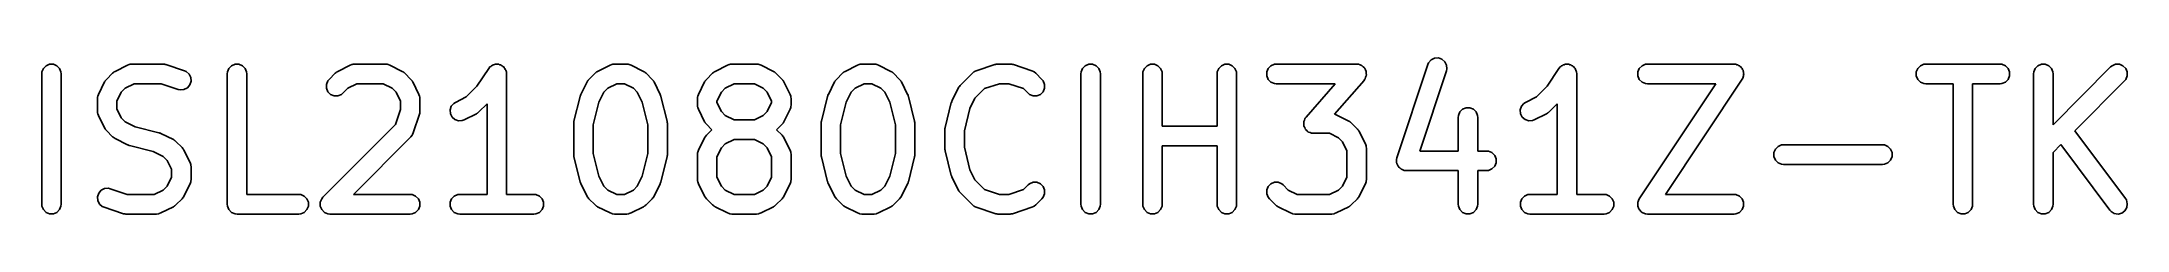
# Model space of a CAD drawing. Header units: inches. Extents: x -0.19 to 2.8, y -2.88 to 1.61.
# Drawn here: x -0.193 to 0.439, y -2.883 to -2.836 of the extents above.
import ezdxf

# ---------------------------------------------------------------- set-up
doc = ezdxf.new("R2010")
doc.units = ezdxf.units.IN
doc.header["$MEASUREMENT"] = 0
doc.layers.add('BLACK', color=250, linetype='CONTINUOUS')

msp = doc.modelspace()

# ---------------------------------------------------------------- linework, layer by layer
at = {"layer": 'BLACK', "linetype": 'CONTINUOUS'}
for p, q in [((0.22705, -2.83818), (0.22728, -2.83765)), ((0.22728, -2.83765), (0.22804, -2.83678)), ((0.22804, -2.83678), (0.22907, -2.83626)), ((0.22907, -2.83626), (0.23022, -2.83618)), ((0.23022, -2.83618), (0.23131, -2.83655)), ((0.23131, -2.83655), (0.23218, -2.8373)), ((0.23218, -2.8373), (0.23269, -2.83833)), ((-0.19305, -2.84099), (-0.193, -2.84041)), ((-0.19305, -2.88036), (-0.19305, -2.84099)), ((-0.193, -2.84041), (-0.19256, -2.83935)), ((-0.19256, -2.83935), (-0.19174, -2.83853)), ((-0.19174, -2.83853), (-0.19068, -2.83809)), ((-0.19068, -2.83809), (-0.18953, -2.83809)), ((-0.18953, -2.83809), (-0.18846, -2.83853)), ((-0.18846, -2.83853), (-0.18765, -2.83935)), ((-0.18765, -2.83935), (-0.18721, -2.84041)), ((-0.18721, -2.84041), (-0.18715, -2.84099)), ((-0.18715, -2.84099), (-0.18715, -2.88036)), ((-0.17587, -2.84717), (-0.17399, -2.84342)), ((-0.17399, -2.84342), (-0.17384, -2.84317)), ((-0.17384, -2.84317), (-0.17381, -2.8431)), ((-0.17381, -2.8431), (-0.17374, -2.84302)), ((-0.17374, -2.84302), (-0.17369, -2.84293)), ((-0.17369, -2.84293), (-0.17363, -2.84287)), ((-0.17363, -2.84287), (-0.17344, -2.84265)), ((-0.17344, -2.84265), (-0.17157, -2.84077)), ((-0.17157, -2.84077), (-0.17134, -2.84059)), ((-0.17134, -2.84059), (-0.17129, -2.84053)), ((-0.17129, -2.84053), (-0.1712, -2.84047)), ((-0.1712, -2.84047), (-0.17112, -2.84041)), ((-0.17112, -2.84041), (-0.17105, -2.84038)), ((-0.17105, -2.84038), (-0.1708, -2.84022)), ((-0.1708, -2.84022), (-0.16705, -2.83835)), ((-0.16503, -2.84394), (-0.16773, -2.84529)), ((-0.16705, -2.83835), (-0.16651, -2.83814)), ((-0.16651, -2.83814), (-0.1664, -2.83813)), ((-0.1664, -2.83813), (-0.16631, -2.83809)), ((-0.16631, -2.83809), (-0.16573, -2.83803)), ((-0.16573, -2.83803), (-0.15636, -2.83803)), ((-0.15683, -2.84394), (-0.16503, -2.84394)), ((-0.15166, -2.84566), (-0.15683, -2.84394)), ((-0.15636, -2.83803), (-0.15606, -2.83806)), ((-0.15606, -2.83806), (-0.15599, -2.83806)), ((-0.15599, -2.83806), (-0.15588, -2.83808)), ((-0.15588, -2.83808), (-0.15578, -2.83809)), ((-0.15578, -2.83809), (-0.15571, -2.83812)), ((-0.15571, -2.83812), (-0.15542, -2.83819)), ((-0.15542, -2.83819), (-0.1498, -2.84006)), ((-0.1498, -2.84006), (-0.14927, -2.8403)), ((-0.14927, -2.8403), (-0.1484, -2.84105)), ((-0.14817, -2.84432), (-0.14892, -2.84519)), ((-0.1484, -2.84105), (-0.14788, -2.84208)), ((-0.1478, -2.84323), (-0.14817, -2.84432)), ((-0.14788, -2.84208), (-0.1478, -2.84323)), ((-0.13681, -2.84099), (-0.13675, -2.84041)), ((-0.13681, -2.88036), (-0.13681, -2.84099)), ((-0.13675, -2.84041), (-0.13631, -2.83935)), ((-0.13631, -2.83935), (-0.1355, -2.83853)), ((-0.1355, -2.83853), (-0.13443, -2.83809)), ((-0.13443, -2.83809), (-0.13328, -2.83809)), ((-0.13328, -2.83809), (-0.13222, -2.83853)), ((-0.13222, -2.83853), (-0.1314, -2.83935)), ((-0.1314, -2.83935), (-0.13096, -2.84041)), ((-0.13096, -2.84041), (-0.13091, -2.84099)), ((-0.13091, -2.84099), (-0.13091, -2.8774)), ((-0.10676, -2.84416), (-0.10632, -2.8431)), ((-0.10676, -2.84531), (-0.10676, -2.84416)), ((-0.10632, -2.8431), (-0.10595, -2.84265)), ((-0.10595, -2.84265), (-0.10408, -2.84077)), ((-0.10408, -2.84077), (-0.10385, -2.84059)), ((-0.10385, -2.84059), (-0.1038, -2.84053)), ((-0.1038, -2.84053), (-0.10371, -2.84047)), ((-0.10371, -2.84047), (-0.10363, -2.84041)), ((-0.10363, -2.84041), (-0.10356, -2.84038)), ((-0.10356, -2.84038), (-0.10331, -2.84022)), ((-0.10331, -2.84022), (-0.09956, -2.83835)), ((-0.09754, -2.84394), (-0.10024, -2.84529)), ((-0.09956, -2.83835), (-0.09902, -2.83814)), ((-0.09902, -2.83814), (-0.09891, -2.83813)), ((-0.09891, -2.83813), (-0.09881, -2.83809)), ((-0.09881, -2.83809), (-0.09824, -2.83803)), ((-0.09824, -2.83803), (-0.08886, -2.83803)), ((-0.08956, -2.84394), (-0.09754, -2.84394)), ((-0.08686, -2.84529), (-0.08956, -2.84394)), ((-0.08886, -2.83803), (-0.08829, -2.83809)), ((-0.08829, -2.83809), (-0.08819, -2.83813)), ((-0.08819, -2.83813), (-0.08808, -2.83814)), ((-0.08808, -2.83814), (-0.08754, -2.83835)), ((-0.08754, -2.83835), (-0.08379, -2.84022)), ((-0.08379, -2.84022), (-0.08355, -2.84038)), ((-0.08355, -2.84038), (-0.08347, -2.84041)), ((-0.08347, -2.84041), (-0.08339, -2.84047)), ((-0.08339, -2.84047), (-0.0833, -2.84053)), ((-0.0833, -2.84053), (-0.08325, -2.84059)), ((-0.08325, -2.84059), (-0.08303, -2.84077)), ((-0.08303, -2.84077), (-0.08115, -2.84265)), ((-0.08115, -2.84265), (-0.08097, -2.84287)), ((-0.08097, -2.84287), (-0.08091, -2.84293)), ((-0.08091, -2.84293), (-0.08085, -2.84302)), ((-0.08085, -2.84302), (-0.08078, -2.8431)), ((-0.08078, -2.8431), (-0.08075, -2.84317)), ((-0.08075, -2.84317), (-0.0806, -2.84342)), ((-0.0806, -2.84342), (-0.07872, -2.84717)), ((-0.06116, -2.84473), (-0.05757, -2.83935)), ((-0.05757, -2.83934), (-0.05721, -2.8389)), ((-0.05757, -2.83935), (-0.05757, -2.83934)), ((-0.05757, -2.83935), (-0.05757, -2.83935)), ((-0.05757, -2.83935), (-0.05757, -2.83935)), ((-0.05721, -2.8389), (-0.05697, -2.83874)), ((-0.05697, -2.83874), (-0.05676, -2.83853)), ((-0.05676, -2.83853), (-0.05649, -2.83842)), ((-0.05649, -2.83842), (-0.05625, -2.83826)), ((-0.05625, -2.83826), (-0.05596, -2.8382)), ((-0.05596, -2.8382), (-0.05569, -2.83809)), ((-0.05569, -2.83809), (-0.0554, -2.83809)), ((-0.0554, -2.83809), (-0.05512, -2.83803)), ((-0.05512, -2.83803), (-0.05483, -2.83809)), ((-0.05483, -2.83809), (-0.05454, -2.83809)), ((-0.05454, -2.83809), (-0.05427, -2.8382)), ((-0.05427, -2.8382), (-0.05399, -2.83826)), ((-0.05399, -2.83826), (-0.05375, -2.83842)), ((-0.05375, -2.83842), (-0.05348, -2.83853)), ((-0.05348, -2.83853), (-0.05327, -2.83874)), ((-0.05327, -2.83874), (-0.05303, -2.8389)), ((-0.05303, -2.8389), (-0.05287, -2.83914)), ((-0.05287, -2.83914), (-0.05266, -2.83935)), ((-0.05266, -2.83935), (-0.05255, -2.83961)), ((-0.05255, -2.83961), (-0.05239, -2.83985)), ((-0.05239, -2.83985), (-0.05233, -2.84014)), ((-0.05233, -2.84014), (-0.05222, -2.84041)), ((-0.05222, -2.84041), (-0.05217, -2.84098)), ((-0.05217, -2.84098), (-0.05217, -2.84098)), ((-0.05217, -2.84098), (-0.05217, -2.84098)), ((-0.05217, -2.84098), (-0.05217, -2.84099)), ((-0.05217, -2.84099), (-0.05217, -2.8774)), ((-0.02964, -2.84717), (-0.02776, -2.84342)), ((-0.02776, -2.84342), (-0.02761, -2.84317)), ((-0.02761, -2.84317), (-0.02758, -2.8431)), ((-0.02758, -2.8431), (-0.02751, -2.84302)), ((-0.02751, -2.84302), (-0.02745, -2.84293)), ((-0.02745, -2.84293), (-0.0274, -2.84287)), ((-0.0274, -2.84287), (-0.02721, -2.84265)), ((-0.02721, -2.84265), (-0.02534, -2.84077)), ((-0.02534, -2.84077), (-0.02511, -2.84059)), ((-0.02511, -2.84059), (-0.02506, -2.84053)), ((-0.02506, -2.84053), (-0.02497, -2.84047)), ((-0.02497, -2.84047), (-0.02489, -2.84041)), ((-0.02489, -2.84041), (-0.02482, -2.84038)), ((-0.02482, -2.84038), (-0.02457, -2.84022)), ((-0.02457, -2.84022), (-0.02082, -2.83835)), ((-0.0188, -2.84394), (-0.0215, -2.84529)), ((-0.02082, -2.83835), (-0.02028, -2.83814)), ((-0.02028, -2.83814), (-0.02017, -2.83813)), ((-0.02017, -2.83813), (-0.02007, -2.83809)), ((-0.02007, -2.83809), (-0.0195, -2.83803)), ((-0.0195, -2.83803), (-0.01575, -2.83803)), ((-0.01645, -2.84394), (-0.0188, -2.84394)), ((-0.01375, -2.84529), (-0.01645, -2.84394)), ((-0.01575, -2.83803), (-0.01517, -2.83809)), ((-0.01517, -2.83809), (-0.01507, -2.83813)), ((-0.01507, -2.83813), (-0.01497, -2.83814)), ((-0.01497, -2.83814), (-0.01443, -2.83835)), ((-0.01443, -2.83835), (-0.01068, -2.84022)), ((-0.01068, -2.84022), (-0.01043, -2.84038)), ((-0.01043, -2.84038), (-0.01036, -2.84041)), ((-0.01036, -2.84041), (-0.01028, -2.84047)), ((-0.01028, -2.84047), (-0.01019, -2.84053)), ((-0.01019, -2.84053), (-0.01014, -2.84059)), ((-0.01014, -2.84059), (-0.00991, -2.84077)), ((-0.00991, -2.84077), (-0.00804, -2.84265)), ((-0.00804, -2.84265), (-0.00785, -2.84287)), ((-0.00785, -2.84287), (-0.00779, -2.84293)), ((-0.00779, -2.84293), (-0.00774, -2.84302)), ((-0.00774, -2.84302), (-0.00767, -2.8431)), ((-0.00767, -2.8431), (-0.00764, -2.84317)), ((-0.00764, -2.84317), (-0.00748, -2.84342)), ((-0.00748, -2.84342), (-0.00561, -2.84717)), ((0.00598, -2.84717), (0.00786, -2.84342)), ((0.00786, -2.84342), (0.00801, -2.84317)), ((0.00801, -2.84317), (0.00804, -2.8431)), ((0.00804, -2.8431), (0.00811, -2.84302)), ((0.00811, -2.84302), (0.00817, -2.84293)), ((0.00817, -2.84293), (0.00822, -2.84287)), ((0.00822, -2.84287), (0.00841, -2.84265)), ((0.00841, -2.84265), (0.01029, -2.84077)), ((0.01029, -2.84077), (0.01051, -2.84059)), ((0.01051, -2.84059), (0.01056, -2.84053)), ((0.01056, -2.84053), (0.01065, -2.84047)), ((0.01065, -2.84047), (0.01073, -2.84041)), ((0.01073, -2.84041), (0.0108, -2.84038)), ((0.0108, -2.84038), (0.01105, -2.84022)), ((0.01105, -2.84022), (0.0148, -2.83835)), ((0.01682, -2.84394), (0.01412, -2.84529)), ((0.0148, -2.83835), (0.01534, -2.83814)), ((0.01534, -2.83814), (0.01545, -2.83813)), ((0.01545, -2.83813), (0.01555, -2.83809)), ((0.01555, -2.83809), (0.01612, -2.83803)), ((0.01612, -2.83803), (0.02362, -2.83803)), ((0.02293, -2.84394), (0.01682, -2.84394)), ((0.02562, -2.84529), (0.02293, -2.84394)), ((0.02362, -2.83803), (0.0242, -2.83809)), ((0.0242, -2.83809), (0.0243, -2.83813)), ((0.0243, -2.83813), (0.0244, -2.83814)), ((0.0244, -2.83814), (0.02494, -2.83835)), ((0.02494, -2.83835), (0.02869, -2.84022)), ((0.02869, -2.84022), (0.02894, -2.84038)), ((0.02894, -2.84038), (0.02901, -2.84041)), ((0.02901, -2.84041), (0.02909, -2.84047)), ((0.02909, -2.84047), (0.02918, -2.84053)), ((0.02918, -2.84053), (0.02923, -2.84059)), ((0.02923, -2.84059), (0.02946, -2.84077)), ((0.02946, -2.84077), (0.03133, -2.84265)), ((0.03133, -2.84265), (0.03152, -2.84287)), ((0.03152, -2.84287), (0.03158, -2.84293)), ((0.03158, -2.84293), (0.03163, -2.84302)), ((0.03163, -2.84302), (0.0317, -2.8431)), ((0.0317, -2.8431), (0.03173, -2.84317)), ((0.03173, -2.84317), (0.03189, -2.84342)), ((0.03189, -2.84342), (0.03376, -2.84717)), ((0.04535, -2.84717), (0.04723, -2.84342)), ((0.04723, -2.84342), (0.04738, -2.84317)), ((0.04738, -2.84317), (0.04741, -2.8431)), ((0.04741, -2.8431), (0.04748, -2.84302)), ((0.04748, -2.84302), (0.04754, -2.84293)), ((0.04754, -2.84293), (0.0476, -2.84287)), ((0.0476, -2.84287), (0.04778, -2.84265)), ((0.04778, -2.84265), (0.04966, -2.84077)), ((0.04966, -2.84077), (0.04988, -2.84059)), ((0.04988, -2.84059), (0.04993, -2.84053)), ((0.04993, -2.84053), (0.05002, -2.84047)), ((0.05002, -2.84047), (0.0501, -2.84041)), ((0.0501, -2.84041), (0.05017, -2.84038)), ((0.05017, -2.84038), (0.05042, -2.84022)), ((0.05042, -2.84022), (0.05417, -2.83835)), ((0.05619, -2.84394), (0.05349, -2.84529)), ((0.05417, -2.83835), (0.05471, -2.83814)), ((0.05471, -2.83814), (0.05482, -2.83813)), ((0.05482, -2.83813), (0.05492, -2.83809)), ((0.05492, -2.83809), (0.05549, -2.83803)), ((0.05549, -2.83803), (0.05924, -2.83803)), ((0.05855, -2.84394), (0.05619, -2.84394)), ((0.06124, -2.84529), (0.05855, -2.84394)), ((0.05924, -2.83803), (0.05982, -2.83809)), ((0.05982, -2.83809), (0.05992, -2.83813)), ((0.05992, -2.83813), (0.06002, -2.83814)), ((0.06002, -2.83814), (0.06056, -2.83835)), ((0.06056, -2.83835), (0.06431, -2.84022)), ((0.06431, -2.84022), (0.06456, -2.84038)), ((0.06456, -2.84038), (0.06463, -2.84041)), ((0.06463, -2.84041), (0.06471, -2.84047)), ((0.06471, -2.84047), (0.0648, -2.84053)), ((0.0648, -2.84053), (0.06485, -2.84059)), ((0.06485, -2.84059), (0.06508, -2.84077)), ((0.06508, -2.84077), (0.06695, -2.84265)), ((0.06695, -2.84265), (0.06714, -2.84287)), ((0.06714, -2.84287), (0.0672, -2.84293)), ((0.0672, -2.84293), (0.06726, -2.84302)), ((0.06726, -2.84302), (0.06732, -2.8431)), ((0.06732, -2.8431), (0.06735, -2.84317)), ((0.06735, -2.84317), (0.06751, -2.84342)), ((0.06751, -2.84342), (0.06938, -2.84717)), ((0.08528, -2.84452), (0.08903, -2.84077)), ((0.08903, -2.84077), (0.08947, -2.84041)), ((0.08947, -2.84041), (0.08957, -2.84037)), ((0.08957, -2.84037), (0.08965, -2.8403)), ((0.08965, -2.8403), (0.09018, -2.84006)), ((0.09018, -2.84006), (0.0958, -2.83819)), ((0.09722, -2.84394), (0.09271, -2.84544)), ((0.0958, -2.83819), (0.09609, -2.83812)), ((0.09609, -2.83812), (0.09616, -2.83809)), ((0.09616, -2.83809), (0.09627, -2.83808)), ((0.09627, -2.83808), (0.09637, -2.83806)), ((0.09637, -2.83806), (0.09645, -2.83806)), ((0.09645, -2.83806), (0.09674, -2.83803)), ((0.09674, -2.83803), (0.10049, -2.83803)), ((0.10001, -2.84394), (0.09722, -2.84394)), ((0.10452, -2.84544), (0.10001, -2.84394)), ((0.10049, -2.83803), (0.10078, -2.83806)), ((0.10078, -2.83806), (0.10086, -2.83806)), ((0.10086, -2.83806), (0.10096, -2.83808)), ((0.10096, -2.83808), (0.10106, -2.83809)), ((0.10106, -2.83809), (0.10114, -2.83812)), ((0.10114, -2.83812), (0.10142, -2.83819)), ((0.10142, -2.83819), (0.10705, -2.84006)), ((0.10705, -2.84006), (0.10757, -2.8403)), ((0.10757, -2.8403), (0.10765, -2.84037)), ((0.10765, -2.84037), (0.10775, -2.84041)), ((0.10775, -2.84041), (0.1082, -2.84077)), ((0.1082, -2.84077), (0.11007, -2.84265)), ((0.11007, -2.84265), (0.11044, -2.8431)), ((0.11044, -2.8431), (0.11088, -2.84416)), ((0.11088, -2.84416), (0.11088, -2.84531)), ((0.12191, -2.84099), (0.12196, -2.84041)), ((0.12191, -2.88036), (0.12191, -2.84099)), ((0.12196, -2.84041), (0.1224, -2.83935)), ((0.1224, -2.83935), (0.12322, -2.83853)), ((0.12322, -2.83853), (0.12428, -2.83809)), ((0.12428, -2.83809), (0.12544, -2.83809)), ((0.12544, -2.83809), (0.1265, -2.83853)), ((0.1265, -2.83853), (0.12731, -2.83935)), ((0.12731, -2.83935), (0.12776, -2.84041)), ((0.12776, -2.84041), (0.12781, -2.84099)), ((0.12781, -2.84099), (0.12781, -2.88036)), ((0.14065, -2.84099), (0.14071, -2.84041)), ((0.14065, -2.88036), (0.14065, -2.84099)), ((0.14071, -2.84041), (0.14115, -2.83935)), ((0.14115, -2.83935), (0.14197, -2.83853)), ((0.14197, -2.83853), (0.14303, -2.83809)), ((0.14303, -2.83809), (0.14418, -2.83809)), ((0.14418, -2.83809), (0.14525, -2.83853)), ((0.14525, -2.83853), (0.14606, -2.83935)), ((0.14606, -2.83935), (0.1465, -2.84041)), ((0.1465, -2.84041), (0.14656, -2.84099)), ((0.14656, -2.84099), (0.14656, -2.85678)), ((0.16315, -2.84099), (0.16321, -2.84041)), ((0.16315, -2.85678), (0.16315, -2.84099)), ((0.16321, -2.84041), (0.16365, -2.83935)), ((0.16365, -2.83935), (0.16446, -2.83853)), ((0.16446, -2.83853), (0.16553, -2.83809)), ((0.16553, -2.83809), (0.16668, -2.83809)), ((0.16668, -2.83809), (0.16774, -2.83853)), ((0.16774, -2.83853), (0.16856, -2.83935)), ((0.16856, -2.83935), (0.169, -2.84041)), ((0.169, -2.84041), (0.16906, -2.84099)), ((0.16906, -2.84099), (0.16906, -2.88036)), ((0.17821, -2.84041), (0.17865, -2.83935)), ((0.17821, -2.84156), (0.17821, -2.84041)), ((0.17865, -2.84263), (0.17821, -2.84156)), ((0.17865, -2.83935), (0.17946, -2.83853)), ((0.17946, -2.84344), (0.17865, -2.84263)), ((0.17946, -2.83853), (0.18053, -2.83809)), ((0.18053, -2.84388), (0.17946, -2.84344)), ((0.18053, -2.83809), (0.1811, -2.83803)), ((0.1811, -2.84394), (0.18053, -2.84388)), ((0.1811, -2.83803), (0.20547, -2.83803)), ((0.19897, -2.84394), (0.1811, -2.84394)), ((0.19013, -2.85404), (0.19897, -2.84394)), ((0.2077, -2.84293), (0.19876, -2.85314)), ((0.20547, -2.83803), (0.20578, -2.83806)), ((0.20578, -2.83806), (0.20586, -2.83806)), ((0.20586, -2.83806), (0.20591, -2.83808)), ((0.20591, -2.83808), (0.20605, -2.83809)), ((0.20605, -2.83809), (0.20649, -2.83827)), ((0.20649, -2.83827), (0.20695, -2.83843)), ((0.20695, -2.83843), (0.20702, -2.83849)), ((0.20702, -2.83849), (0.20711, -2.83853)), ((0.20711, -2.83853), (0.20745, -2.83887)), ((0.20745, -2.83887), (0.20781, -2.83919)), ((0.20787, -2.84268), (0.2077, -2.84293)), ((0.20781, -2.83919), (0.20786, -2.83928)), ((0.20786, -2.83928), (0.20793, -2.83935)), ((0.20793, -2.84263), (0.20787, -2.84268)), ((0.20793, -2.83935), (0.20811, -2.83979)), ((0.20795, -2.84258), (0.20793, -2.84263)), ((0.20803, -2.84246), (0.20795, -2.84258)), ((0.20819, -2.84201), (0.20803, -2.84246)), ((0.20811, -2.83979), (0.20833, -2.84022)), ((0.20837, -2.84156), (0.20819, -2.84201)), ((0.20833, -2.84022), (0.20833, -2.84032)), ((0.20833, -2.84032), (0.20837, -2.84041)), ((0.20837, -2.84041), (0.20837, -2.84089)), ((0.20837, -2.84089), (0.2084, -2.84137)), ((0.2084, -2.84137), (0.20837, -2.84146)), ((0.20837, -2.84146), (0.20837, -2.84156)), ((0.21767, -2.8663), (0.22705, -2.83818)), ((0.23265, -2.84005), (0.22457, -2.86428)), ((0.23278, -2.83948), (0.23265, -2.84005)), ((0.23269, -2.83833), (0.23278, -2.83948)), ((0.26317, -2.84473), (0.26676, -2.83935)), ((0.26676, -2.83934), (0.26713, -2.8389)), ((0.26676, -2.83935), (0.26676, -2.83934)), ((0.26676, -2.83935), (0.26676, -2.83935)), ((0.26676, -2.83935), (0.26676, -2.83935)), ((0.26713, -2.8389), (0.26737, -2.83874)), ((0.26737, -2.83874), (0.26758, -2.83853)), ((0.26758, -2.83853), (0.26784, -2.83842)), ((0.26784, -2.83842), (0.26808, -2.83826)), ((0.26808, -2.83826), (0.26837, -2.8382)), ((0.26837, -2.8382), (0.26864, -2.83809)), ((0.26864, -2.83809), (0.26893, -2.83809)), ((0.26893, -2.83809), (0.26921, -2.83803)), ((0.26921, -2.83803), (0.2695, -2.83809)), ((0.2695, -2.83809), (0.26979, -2.83809)), ((0.26979, -2.83809), (0.27006, -2.8382)), ((0.27006, -2.8382), (0.27034, -2.83826)), ((0.27034, -2.83826), (0.27059, -2.83842)), ((0.27059, -2.83842), (0.27086, -2.83853)), ((0.27086, -2.83853), (0.27106, -2.83874)), ((0.27106, -2.83874), (0.2713, -2.8389)), ((0.2713, -2.8389), (0.27146, -2.83914)), ((0.27146, -2.83914), (0.27167, -2.83935)), ((0.27167, -2.83935), (0.27178, -2.83961)), ((0.27178, -2.83961), (0.27194, -2.83985)), ((0.27194, -2.83985), (0.272, -2.84014)), ((0.272, -2.84014), (0.27211, -2.84041)), ((0.27211, -2.84041), (0.27217, -2.84098)), ((0.27217, -2.84098), (0.27217, -2.84098)), ((0.27217, -2.84098), (0.27217, -2.84098)), ((0.27217, -2.84098), (0.27217, -2.84099)), ((0.27217, -2.84099), (0.27217, -2.8774)), ((0.29069, -2.84041), (0.29113, -2.83935)), ((0.29069, -2.84156), (0.29069, -2.84041)), ((0.29113, -2.84263), (0.29069, -2.84156)), ((0.29113, -2.83935), (0.29195, -2.83853)), ((0.29195, -2.84344), (0.29113, -2.84263)), ((0.29113, -2.87872), (0.31432, -2.84394)), ((0.29195, -2.83853), (0.29301, -2.83809)), ((0.29301, -2.84388), (0.29195, -2.84344)), ((0.29301, -2.83809), (0.29359, -2.83803)), ((0.29359, -2.84394), (0.29301, -2.84388)), ((0.29359, -2.83803), (0.31983, -2.83803)), ((0.31432, -2.84394), (0.29359, -2.84394)), ((0.32229, -2.84262), (0.29911, -2.8774)), ((0.31983, -2.83803), (0.32041, -2.83809)), ((0.32041, -2.83809), (0.32068, -2.8382)), ((0.32068, -2.8382), (0.32096, -2.83826)), ((0.32096, -2.83826), (0.32121, -2.83842)), ((0.32121, -2.83842), (0.32148, -2.83853)), ((0.32148, -2.83853), (0.32168, -2.83874)), ((0.32168, -2.83874), (0.32192, -2.8389)), ((0.32192, -2.8389), (0.32208, -2.83914)), ((0.32208, -2.83914), (0.32229, -2.83935)), ((0.32229, -2.83935), (0.3224, -2.83961)), ((0.32256, -2.84211), (0.32229, -2.84262)), ((0.3224, -2.83961), (0.32256, -2.83985)), ((0.32256, -2.83985), (0.32262, -2.84014)), ((0.32262, -2.84183), (0.32256, -2.84211)), ((0.32262, -2.84014), (0.32273, -2.84041)), ((0.32273, -2.84156), (0.32262, -2.84183)), ((0.32273, -2.84041), (0.32273, -2.8407)), ((0.32273, -2.8407), (0.32279, -2.84098)), ((0.32279, -2.84098), (0.32273, -2.84127)), ((0.32273, -2.84127), (0.32273, -2.84156)), ((0.37506, -2.84041), (0.3755, -2.83935)), ((0.37506, -2.84156), (0.37506, -2.84041)), ((0.3755, -2.84263), (0.37506, -2.84156)), ((0.3755, -2.83935), (0.37631, -2.83853)), ((0.37631, -2.84344), (0.3755, -2.84263)), ((0.37631, -2.83853), (0.37738, -2.83809)), ((0.37738, -2.84388), (0.37631, -2.84344)), ((0.37738, -2.83809), (0.37795, -2.83803)), ((0.37795, -2.84394), (0.37738, -2.84388)), ((0.37795, -2.83803), (0.40045, -2.83803)), ((0.38625, -2.84394), (0.37795, -2.84394)), ((0.38625, -2.88036), (0.38625, -2.84394)), ((0.40045, -2.84394), (0.39215, -2.84394)), ((0.39215, -2.84394), (0.39215, -2.88036)), ((0.40045, -2.83803), (0.40103, -2.83809)), ((0.40103, -2.84388), (0.40045, -2.84394)), ((0.40103, -2.83809), (0.40209, -2.83853)), ((0.40209, -2.84344), (0.40103, -2.84388)), ((0.40209, -2.83853), (0.40291, -2.83935)), ((0.40291, -2.84263), (0.40209, -2.84344)), ((0.40291, -2.83935), (0.40335, -2.84041)), ((0.40335, -2.84156), (0.40291, -2.84263)), ((0.40335, -2.84041), (0.40335, -2.84156)), ((0.41062, -2.84099), (0.41068, -2.84041)), ((0.41062, -2.88036), (0.41062, -2.84099)), ((0.41068, -2.84041), (0.41112, -2.83935)), ((0.41112, -2.83935), (0.41193, -2.83853)), ((0.41193, -2.83853), (0.413, -2.83809)), ((0.413, -2.83809), (0.41415, -2.83809)), ((0.41415, -2.83809), (0.41521, -2.83853)), ((0.41521, -2.83853), (0.41603, -2.83935)), ((0.41603, -2.83935), (0.41647, -2.84041)), ((0.41647, -2.84041), (0.41653, -2.84099)), ((0.41653, -2.85636), (0.43398, -2.8389)), ((0.41653, -2.84099), (0.41653, -2.85636)), ((0.43816, -2.84307), (0.4231, -2.85814)), ((0.43398, -2.8389), (0.43443, -2.83853)), ((0.43443, -2.83853), (0.43549, -2.83809)), ((0.43549, -2.83809), (0.43665, -2.83809)), ((0.43665, -2.83809), (0.43771, -2.83853)), ((0.43771, -2.83853), (0.43853, -2.83935)), ((0.43853, -2.84263), (0.43816, -2.84307)), ((0.43853, -2.83935), (0.43897, -2.84041)), ((0.43897, -2.84156), (0.43853, -2.84263)), ((0.43897, -2.84041), (0.43897, -2.84156)), ((-0.17618, -2.84849), (-0.17612, -2.84791)), ((-0.17618, -2.85224), (-0.17618, -2.84849)), ((-0.17612, -2.84791), (-0.17608, -2.84781)), ((-0.17608, -2.84771), (-0.17587, -2.84717)), ((-0.17608, -2.84781), (-0.17608, -2.84771)), ((-0.16893, -2.84649), (-0.17028, -2.84918)), ((-0.17028, -2.84918), (-0.17028, -2.85154)), ((-0.16773, -2.84529), (-0.16893, -2.84649)), ((-0.1511, -2.84579), (-0.15166, -2.84566)), ((-0.14995, -2.84571), (-0.1511, -2.84579)), ((-0.14892, -2.84519), (-0.14995, -2.84571)), ((-0.10632, -2.84638), (-0.10676, -2.84531)), ((-0.1055, -2.84719), (-0.10632, -2.84638)), ((-0.10444, -2.84763), (-0.1055, -2.84719)), ((-0.10329, -2.84763), (-0.10444, -2.84763)), ((-0.10222, -2.84719), (-0.10329, -2.84763)), ((-0.10177, -2.84682), (-0.10222, -2.84719)), ((-0.10024, -2.84529), (-0.10177, -2.84682)), ((-0.08567, -2.84649), (-0.08686, -2.84529)), ((-0.08432, -2.84918), (-0.08567, -2.84649)), ((-0.08432, -2.85176), (-0.08432, -2.84918)), ((-0.07872, -2.84717), (-0.07852, -2.84771)), ((-0.07852, -2.84771), (-0.07851, -2.84781)), ((-0.07851, -2.84781), (-0.07847, -2.84791)), ((-0.07847, -2.84791), (-0.07841, -2.84849)), ((-0.07841, -2.84849), (-0.07841, -2.85224)), ((-0.06893, -2.85077), (-0.06818, -2.8499)), ((-0.06818, -2.8499), (-0.06769, -2.84959)), ((-0.06769, -2.84959), (-0.06437, -2.84793)), ((-0.06437, -2.84793), (-0.06116, -2.84473)), ((-0.05807, -2.84999), (-0.06053, -2.85245)), ((-0.05807, -2.8774), (-0.05807, -2.84999)), ((-0.03174, -2.85527), (-0.02986, -2.84777)), ((-0.02986, -2.84777), (-0.02985, -2.84773)), ((-0.02985, -2.84773), (-0.02984, -2.84771)), ((-0.02984, -2.84771), (-0.02975, -2.84747)), ((-0.02975, -2.84747), (-0.02967, -2.84722)), ((-0.02967, -2.84722), (-0.02965, -2.84721)), ((-0.02965, -2.84721), (-0.02964, -2.84717)), ((-0.02421, -2.84952), (-0.02592, -2.85635)), ((-0.0227, -2.84649), (-0.02421, -2.84952)), ((-0.0215, -2.84529), (-0.0227, -2.84649)), ((-0.01255, -2.84649), (-0.01375, -2.84529)), ((-0.01103, -2.84952), (-0.01255, -2.84649)), ((-0.00933, -2.85635), (-0.01103, -2.84952)), ((-0.00561, -2.84717), (-0.00559, -2.84721)), ((-0.00559, -2.84721), (-0.00558, -2.84722)), ((-0.00558, -2.84722), (-0.00549, -2.84747)), ((-0.00549, -2.84747), (-0.0054, -2.84771)), ((-0.0054, -2.84771), (-0.0054, -2.84773)), ((-0.0054, -2.84773), (-0.00538, -2.84777)), ((-0.00538, -2.84777), (-0.00351, -2.85527)), ((0.00567, -2.84849), (0.00573, -2.84791)), ((0.00567, -2.85036), (0.00567, -2.84849)), ((0.00573, -2.85094), (0.00567, -2.85036)), ((0.00573, -2.84791), (0.00577, -2.84781)), ((0.00577, -2.84781), (0.00578, -2.84771)), ((0.00578, -2.84771), (0.00598, -2.84717)), ((0.01293, -2.84649), (0.01158, -2.84918)), ((0.01158, -2.84918), (0.01158, -2.84966)), ((0.01158, -2.84966), (0.01293, -2.85236)), ((0.01412, -2.84529), (0.01293, -2.84649)), ((0.02682, -2.84649), (0.02562, -2.84529)), ((0.02817, -2.84918), (0.02682, -2.84649)), ((0.02682, -2.85236), (0.02817, -2.84966)), ((0.02817, -2.84966), (0.02817, -2.84918)), ((0.03376, -2.84717), (0.03397, -2.84771)), ((0.03397, -2.84771), (0.03398, -2.84781)), ((0.03398, -2.84781), (0.03402, -2.84791)), ((0.03402, -2.84791), (0.03407, -2.84849)), ((0.03407, -2.85036), (0.03402, -2.85094)), ((0.03407, -2.84849), (0.03407, -2.85036)), ((0.04325, -2.85527), (0.04513, -2.84777)), ((0.04513, -2.84777), (0.04514, -2.84773)), ((0.04514, -2.84773), (0.04515, -2.84771)), ((0.04515, -2.84771), (0.04524, -2.84747)), ((0.04524, -2.84747), (0.04532, -2.84722)), ((0.04532, -2.84722), (0.04534, -2.84721)), ((0.04534, -2.84721), (0.04535, -2.84717)), ((0.05078, -2.84952), (0.04907, -2.85635)), ((0.0523, -2.84649), (0.05078, -2.84952)), ((0.05349, -2.84529), (0.0523, -2.84649)), ((0.06244, -2.84649), (0.06124, -2.84529)), ((0.06396, -2.84952), (0.06244, -2.84649)), ((0.06566, -2.85635), (0.06396, -2.84952)), ((0.06938, -2.84717), (0.0694, -2.84721)), ((0.0694, -2.84721), (0.06941, -2.84722)), ((0.06941, -2.84722), (0.0695, -2.84747)), ((0.0695, -2.84747), (0.06959, -2.84771)), ((0.06959, -2.84771), (0.06959, -2.84773)), ((0.06959, -2.84773), (0.06961, -2.84777)), ((0.06961, -2.84777), (0.07148, -2.85527)), ((0.08075, -2.85714), (0.08262, -2.84964)), ((0.08262, -2.84964), (0.08264, -2.8496)), ((0.08264, -2.84958), (0.08273, -2.84934)), ((0.08264, -2.8496), (0.08264, -2.84958)), ((0.08273, -2.84934), (0.08282, -2.8491)), ((0.08282, -2.8491), (0.08283, -2.84908)), ((0.08283, -2.84908), (0.08285, -2.84904)), ((0.08285, -2.84904), (0.08472, -2.84529)), ((0.08472, -2.84529), (0.08488, -2.84504)), ((0.08488, -2.84504), (0.08491, -2.84497)), ((0.08491, -2.84497), (0.08498, -2.84489)), ((0.08498, -2.84489), (0.08503, -2.8448)), ((0.08503, -2.8448), (0.08509, -2.84475)), ((0.08509, -2.84475), (0.08528, -2.84452)), ((0.08979, -2.84836), (0.08828, -2.85139)), ((0.09271, -2.84544), (0.08979, -2.84836)), ((0.1059, -2.84682), (0.10452, -2.84544)), ((0.10635, -2.84719), (0.1059, -2.84682)), ((0.10741, -2.84763), (0.10635, -2.84719)), ((0.10856, -2.84763), (0.10741, -2.84763)), ((0.10963, -2.84719), (0.10856, -2.84763)), ((0.11044, -2.84638), (0.10963, -2.84719)), ((0.11088, -2.84531), (0.11044, -2.84638)), ((0.2554, -2.85077), (0.25616, -2.8499)), ((0.25616, -2.8499), (0.25665, -2.84959)), ((0.25665, -2.84959), (0.25997, -2.84793)), ((0.25997, -2.84793), (0.26317, -2.84473)), ((0.26626, -2.84999), (0.26381, -2.85245)), ((0.26626, -2.8774), (0.26626, -2.84999)), ((-0.17612, -2.85281), (-0.17618, -2.85224)), ((-0.17608, -2.85291), (-0.17612, -2.85281)), ((-0.17608, -2.85302), (-0.17608, -2.85291)), ((-0.17587, -2.85356), (-0.17608, -2.85302)), ((-0.17399, -2.85731), (-0.17587, -2.85356)), ((-0.17028, -2.85154), (-0.16893, -2.85424)), ((-0.16893, -2.85424), (-0.16773, -2.85543)), ((-0.16773, -2.85543), (-0.1647, -2.85695)), ((-0.1647, -2.85695), (-0.15751, -2.85874)), ((-0.10782, -2.87827), (-0.08582, -2.85626)), ((-0.08582, -2.85626), (-0.08432, -2.85176)), ((-0.07856, -2.85317), (-0.08044, -2.85879)), ((-0.0785, -2.85288), (-0.07856, -2.85317)), ((-0.07847, -2.85281), (-0.0785, -2.85288)), ((-0.07846, -2.85271), (-0.07847, -2.85281)), ((-0.07844, -2.8526), (-0.07846, -2.85271)), ((-0.07841, -2.85224), (-0.07844, -2.85253)), ((-0.07844, -2.85253), (-0.07844, -2.8526)), ((-0.0693, -2.85187), (-0.06893, -2.85077)), ((-0.06921, -2.85302), (-0.0693, -2.85187)), ((-0.0687, -2.85405), (-0.06921, -2.85302)), ((-0.06783, -2.8548), (-0.0687, -2.85405)), ((-0.06674, -2.85517), (-0.06783, -2.8548)), ((-0.06559, -2.85508), (-0.06674, -2.85517)), ((-0.06505, -2.85488), (-0.06559, -2.85508)), ((-0.0613, -2.853), (-0.06505, -2.85488)), ((-0.06105, -2.85285), (-0.0613, -2.853)), ((-0.06098, -2.85282), (-0.06105, -2.85285)), ((-0.0609, -2.85275), (-0.06098, -2.85282)), ((-0.06081, -2.85269), (-0.0609, -2.85275)), ((-0.06076, -2.85263), (-0.06081, -2.85269)), ((-0.06053, -2.85245), (-0.06076, -2.85263)), ((-0.03182, -2.85584), (-0.03179, -2.85563)), ((-0.03181, -2.85588), (-0.03182, -2.85584)), ((-0.03182, -2.85599), (-0.03181, -2.85588)), ((-0.03182, -2.86536), (-0.03182, -2.85599)), ((-0.03179, -2.85563), (-0.03177, -2.85541)), ((-0.03177, -2.85541), (-0.03175, -2.85537)), ((-0.03175, -2.85537), (-0.03174, -2.85527)), ((-0.02592, -2.85635), (-0.02592, -2.865)), ((-0.00933, -2.865), (-0.00933, -2.85635)), ((-0.00351, -2.85527), (-0.00349, -2.85537)), ((-0.00349, -2.85537), (-0.00348, -2.85541)), ((-0.00348, -2.85541), (-0.00346, -2.85563)), ((-0.00346, -2.85563), (-0.00342, -2.85584)), ((-0.00342, -2.85584), (-0.00343, -2.85588)), ((-0.00343, -2.85588), (-0.00342, -2.85599)), ((-0.00342, -2.85599), (-0.00342, -2.86536)), ((0.00577, -2.85103), (0.00573, -2.85094)), ((0.00578, -2.85114), (0.00577, -2.85103)), ((0.00598, -2.85168), (0.00578, -2.85114)), ((0.00786, -2.85543), (0.00598, -2.85168)), ((0.00801, -2.85568), (0.00786, -2.85543)), ((0.00804, -2.85575), (0.00801, -2.85568)), ((0.00811, -2.85583), (0.00804, -2.85575)), ((0.00817, -2.85592), (0.00811, -2.85583)), ((0.00822, -2.85597), (0.00817, -2.85592)), ((0.00841, -2.8562), (0.00822, -2.85597)), ((0.01007, -2.85786), (0.00841, -2.8562)), ((0.01293, -2.85236), (0.01412, -2.85356)), ((0.01412, -2.85356), (0.01682, -2.85491)), ((0.01682, -2.85491), (0.02293, -2.85491)), ((0.02293, -2.85491), (0.02562, -2.85356)), ((0.02562, -2.85356), (0.02682, -2.85236)), ((0.03133, -2.8562), (0.02967, -2.85786)), ((0.03152, -2.85597), (0.03133, -2.8562)), ((0.03158, -2.85592), (0.03152, -2.85597)), ((0.03163, -2.85583), (0.03158, -2.85592)), ((0.0317, -2.85575), (0.03163, -2.85583)), ((0.03173, -2.85568), (0.0317, -2.85575)), ((0.03189, -2.85543), (0.03173, -2.85568)), ((0.03376, -2.85168), (0.03189, -2.85543)), ((0.03397, -2.85114), (0.03376, -2.85168)), ((0.03398, -2.85103), (0.03397, -2.85114)), ((0.03402, -2.85094), (0.03398, -2.85103)), ((0.04317, -2.85584), (0.0432, -2.85563)), ((0.04318, -2.85588), (0.04317, -2.85584)), ((0.04317, -2.85599), (0.04318, -2.85588)), ((0.04317, -2.86536), (0.04317, -2.85599)), ((0.0432, -2.85563), (0.04322, -2.85541)), ((0.04322, -2.85541), (0.04324, -2.85537)), ((0.04324, -2.85537), (0.04325, -2.85527)), ((0.04907, -2.85635), (0.04907, -2.865)), ((0.06566, -2.865), (0.06566, -2.85635)), ((0.07148, -2.85527), (0.0715, -2.85537)), ((0.0715, -2.85537), (0.07151, -2.85541)), ((0.07151, -2.85541), (0.07153, -2.85563)), ((0.07153, -2.85563), (0.07157, -2.85584)), ((0.07157, -2.85584), (0.07156, -2.85588)), ((0.07156, -2.85588), (0.07157, -2.85599)), ((0.07157, -2.85599), (0.07157, -2.86536)), ((0.08828, -2.85139), (0.08657, -2.85822)), ((0.14656, -2.85678), (0.16315, -2.85678)), ((0.18942, -2.8556), (0.18945, -2.85551)), ((0.18945, -2.85608), (0.18942, -2.8556)), ((0.18945, -2.85541), (0.18964, -2.85497)), ((0.18945, -2.85551), (0.18945, -2.85541)), ((0.18945, -2.85656), (0.18945, -2.85608)), ((0.18949, -2.85665), (0.18945, -2.85656)), ((0.1895, -2.85675), (0.18949, -2.85665)), ((0.18971, -2.85718), (0.1895, -2.85675)), ((0.18964, -2.85497), (0.18979, -2.85451)), ((0.18979, -2.85451), (0.18987, -2.8544)), ((0.18987, -2.8544), (0.1899, -2.85434)), ((0.1899, -2.85434), (0.18995, -2.85429)), ((0.18995, -2.85429), (0.19013, -2.85404)), ((0.19876, -2.85314), (0.1993, -2.85334)), ((0.1993, -2.85334), (0.20305, -2.85522)), ((0.20305, -2.85522), (0.20329, -2.85537)), ((0.20329, -2.85537), (0.20337, -2.8554)), ((0.20337, -2.8554), (0.20345, -2.85547)), ((0.20345, -2.85547), (0.20354, -2.85553)), ((0.20354, -2.85553), (0.20359, -2.85559)), ((0.20359, -2.85559), (0.20381, -2.85577)), ((0.20381, -2.85577), (0.20569, -2.85765)), ((0.23627, -2.85411), (0.23632, -2.85353)), ((0.23627, -2.86428), (0.23627, -2.85411)), ((0.23632, -2.85353), (0.23676, -2.85247)), ((0.23676, -2.85247), (0.23758, -2.85166)), ((0.23758, -2.85166), (0.23864, -2.85121)), ((0.23864, -2.85121), (0.2398, -2.85121)), ((0.2398, -2.85121), (0.24086, -2.85166)), ((0.24086, -2.85166), (0.24168, -2.85247)), ((0.24168, -2.85247), (0.24212, -2.85353)), ((0.24212, -2.85353), (0.24217, -2.85411)), ((0.24217, -2.85411), (0.24217, -2.86428)), ((0.25504, -2.85187), (0.2554, -2.85077)), ((0.25512, -2.85302), (0.25504, -2.85187)), ((0.25564, -2.85405), (0.25512, -2.85302)), ((0.25651, -2.8548), (0.25564, -2.85405)), ((0.2576, -2.85517), (0.25651, -2.8548)), ((0.25875, -2.85508), (0.2576, -2.85517)), ((0.25929, -2.85488), (0.25875, -2.85508)), ((0.26304, -2.853), (0.25929, -2.85488)), ((0.26329, -2.85285), (0.26304, -2.853)), ((0.26336, -2.85282), (0.26329, -2.85285)), ((0.26344, -2.85275), (0.26336, -2.85282)), ((0.26353, -2.85269), (0.26344, -2.85275)), ((0.26358, -2.85263), (0.26353, -2.85269)), ((0.26381, -2.85245), (0.26358, -2.85263)), ((-0.17384, -2.85755), (-0.17399, -2.85731)), ((-0.17381, -2.85763), (-0.17384, -2.85755)), ((-0.17374, -2.85771), (-0.17381, -2.85763)), ((-0.17369, -2.8578), (-0.17374, -2.85771)), ((-0.17363, -2.85785), (-0.17369, -2.8578)), ((-0.17344, -2.85807), (-0.17363, -2.85785)), ((-0.17157, -2.85995), (-0.17344, -2.85807)), ((-0.17134, -2.86013), (-0.17157, -2.85995)), ((-0.17129, -2.86019), (-0.17134, -2.86013)), ((-0.1712, -2.86025), (-0.17129, -2.86019)), ((-0.17112, -2.86031), (-0.1712, -2.86025)), ((-0.17105, -2.86034), (-0.17112, -2.86031)), ((-0.1708, -2.8605), (-0.17105, -2.86034)), ((-0.16705, -2.86238), (-0.1708, -2.8605)), ((-0.16701, -2.86239), (-0.16705, -2.86238)), ((-0.16699, -2.8624), (-0.16701, -2.86239)), ((-0.16675, -2.86249), (-0.16699, -2.8624)), ((-0.16651, -2.86258), (-0.16675, -2.86249)), ((-0.16649, -2.86258), (-0.16651, -2.86258)), ((-0.16645, -2.8626), (-0.16649, -2.86258)), ((-0.15926, -2.8644), (-0.16645, -2.8626)), ((-0.15751, -2.85874), (-0.15747, -2.85876)), ((-0.15747, -2.85876), (-0.15745, -2.85876)), ((-0.15745, -2.85876), (-0.15721, -2.85885)), ((-0.15721, -2.85885), (-0.15697, -2.85894)), ((-0.15697, -2.85894), (-0.15695, -2.85895)), ((-0.15695, -2.85895), (-0.15691, -2.85897)), ((-0.15691, -2.85897), (-0.15316, -2.86084)), ((-0.15316, -2.86084), (-0.15291, -2.861)), ((-0.15291, -2.861), (-0.15284, -2.86103)), ((-0.15284, -2.86103), (-0.15276, -2.8611)), ((-0.15276, -2.8611), (-0.15267, -2.86115)), ((-0.15267, -2.86115), (-0.15262, -2.86121)), ((-0.15262, -2.86121), (-0.15239, -2.8614)), ((-0.15239, -2.8614), (-0.15052, -2.86327)), ((-0.15052, -2.86327), (-0.15033, -2.8635)), ((-0.08115, -2.85995), (-0.09861, -2.8774)), ((-0.08078, -2.8595), (-0.08115, -2.85995)), ((-0.08074, -2.8594), (-0.08078, -2.8595)), ((-0.08067, -2.85932), (-0.08074, -2.8594)), ((-0.08044, -2.85879), (-0.08067, -2.85932)), ((0.00598, -2.86404), (0.00786, -2.86029)), ((0.00786, -2.86029), (0.00801, -2.86004)), ((0.00801, -2.86004), (0.00804, -2.85997)), ((0.00804, -2.85997), (0.00811, -2.85989)), ((0.00811, -2.85989), (0.00817, -2.8598)), ((0.00817, -2.8598), (0.00822, -2.85975)), ((0.00822, -2.85975), (0.00841, -2.85952)), ((0.00841, -2.85952), (0.01007, -2.85786)), ((0.01412, -2.86216), (0.01293, -2.86336)), ((0.01682, -2.86081), (0.01412, -2.86216)), ((0.02293, -2.86081), (0.01682, -2.86081)), ((0.02562, -2.86216), (0.02293, -2.86081)), ((0.02682, -2.86336), (0.02562, -2.86216)), ((0.02967, -2.85786), (0.03133, -2.85952)), ((0.03133, -2.85952), (0.03152, -2.85975)), ((0.03152, -2.85975), (0.03158, -2.8598)), ((0.03158, -2.8598), (0.03163, -2.85989)), ((0.03163, -2.85989), (0.0317, -2.85997)), ((0.0317, -2.85997), (0.03173, -2.86004)), ((0.03173, -2.86004), (0.03189, -2.86029)), ((0.03189, -2.86029), (0.03376, -2.86404)), ((0.08066, -2.85786), (0.08067, -2.85776)), ((0.08066, -2.86348), (0.08066, -2.85786)), ((0.08067, -2.85772), (0.0807, -2.8575)), ((0.08067, -2.85776), (0.08067, -2.85772)), ((0.0807, -2.8575), (0.08072, -2.85728)), ((0.08072, -2.85728), (0.08074, -2.85724)), ((0.08074, -2.85724), (0.08075, -2.85714)), ((0.08657, -2.85822), (0.08657, -2.86312)), ((0.08657, -2.86312), (0.08828, -2.86995)), ((0.16315, -2.86269), (0.14656, -2.86269)), ((0.14656, -2.86269), (0.14656, -2.88036)), ((0.16315, -2.88036), (0.16315, -2.86269)), ((0.1899, -2.85763), (0.18971, -2.85718)), ((0.18997, -2.8577), (0.1899, -2.85763)), ((0.19001, -2.85779), (0.18997, -2.8577)), ((0.19037, -2.8581), (0.19001, -2.85779)), ((0.19071, -2.85844), (0.19037, -2.8581)), ((0.1908, -2.85848), (0.19071, -2.85844)), ((0.19088, -2.85854), (0.1908, -2.85848)), ((0.19133, -2.8587), (0.19088, -2.85854)), ((0.19177, -2.85888), (0.19133, -2.8587)), ((0.19192, -2.85889), (0.19177, -2.85888)), ((0.19197, -2.85891), (0.19192, -2.85889)), ((0.19205, -2.85891), (0.19197, -2.85891)), ((0.19235, -2.85894), (0.19205, -2.85891)), ((0.19728, -2.85894), (0.19235, -2.85894)), ((0.19998, -2.86029), (0.19728, -2.85894)), ((0.20117, -2.86148), (0.19998, -2.86029)), ((0.20252, -2.86418), (0.20117, -2.86148)), ((0.20569, -2.85765), (0.20587, -2.85787)), ((0.20587, -2.85787), (0.20593, -2.85792)), ((0.20593, -2.85792), (0.20599, -2.85801)), ((0.20599, -2.85801), (0.20605, -2.85809)), ((0.20605, -2.85809), (0.20608, -2.85817)), ((0.20608, -2.85817), (0.20624, -2.85841)), ((0.20624, -2.85841), (0.20812, -2.86216)), ((0.20812, -2.86216), (0.20832, -2.8627)), ((0.20832, -2.8627), (0.20833, -2.86281)), ((0.20833, -2.86281), (0.20837, -2.86291)), ((0.20837, -2.86291), (0.20843, -2.86348)), ((0.33238, -2.86372), (0.33319, -2.8629)), ((0.33319, -2.8629), (0.33426, -2.86246)), ((0.33426, -2.86246), (0.33483, -2.86241)), ((0.33483, -2.86241), (0.36483, -2.86241)), ((0.36483, -2.86241), (0.36541, -2.86246)), ((0.36541, -2.86246), (0.36647, -2.8629)), ((0.36647, -2.8629), (0.36728, -2.86372)), ((0.41888, -2.86236), (0.41653, -2.86471)), ((0.43371, -2.88213), (0.41888, -2.86236)), ((0.4231, -2.85814), (0.43843, -2.87859)), ((-0.15623, -2.86591), (-0.15926, -2.8644)), ((-0.15503, -2.86711), (-0.15623, -2.86591)), ((-0.15368, -2.86981), (-0.15503, -2.86711)), ((-0.15033, -2.8635), (-0.15027, -2.86355)), ((-0.15027, -2.86355), (-0.15022, -2.86364)), ((-0.15022, -2.86364), (-0.15015, -2.86372)), ((-0.15015, -2.86372), (-0.15012, -2.86379)), ((-0.15012, -2.86379), (-0.14996, -2.86404)), ((-0.14996, -2.86404), (-0.14809, -2.86779)), ((-0.14809, -2.86779), (-0.14788, -2.86833)), ((-0.14788, -2.86833), (-0.14788, -2.86843)), ((-0.14788, -2.86843), (-0.14784, -2.86853)), ((-0.14784, -2.86853), (-0.14778, -2.86911)), ((-0.14778, -2.86911), (-0.14778, -2.87286)), ((-0.03181, -2.86546), (-0.03182, -2.86536)), ((-0.03182, -2.8655), (-0.03181, -2.86546)), ((-0.03179, -2.86572), (-0.03182, -2.8655)), ((-0.03177, -2.86593), (-0.03179, -2.86572)), ((-0.03175, -2.86598), (-0.03177, -2.86593)), ((-0.03174, -2.86608), (-0.03175, -2.86598)), ((-0.02986, -2.87357), (-0.03174, -2.86608)), ((-0.02592, -2.865), (-0.02421, -2.87183)), ((-0.01103, -2.87183), (-0.00933, -2.865)), ((-0.00351, -2.86608), (-0.00538, -2.87357)), ((-0.00349, -2.86598), (-0.00351, -2.86608)), ((-0.00348, -2.86593), (-0.00349, -2.86598)), ((-0.00346, -2.86572), (-0.00348, -2.86593)), ((-0.00342, -2.8655), (-0.00346, -2.86572)), ((-0.00342, -2.86536), (-0.00343, -2.86546)), ((-0.00343, -2.86546), (-0.00342, -2.8655)), ((0.00567, -2.86536), (0.00573, -2.86478)), ((0.00567, -2.87286), (0.00567, -2.86536)), ((0.00573, -2.86478), (0.00577, -2.86468)), ((0.00577, -2.86468), (0.00578, -2.86458)), ((0.00578, -2.86458), (0.00598, -2.86404)), ((0.01293, -2.86336), (0.01158, -2.86606)), ((0.01158, -2.86606), (0.01158, -2.87216)), ((0.02817, -2.86606), (0.02682, -2.86336)), ((0.02817, -2.87216), (0.02817, -2.86606)), ((0.03376, -2.86404), (0.03397, -2.86458)), ((0.03397, -2.86458), (0.03398, -2.86468)), ((0.03398, -2.86468), (0.03402, -2.86478)), ((0.03402, -2.86478), (0.03407, -2.86536)), ((0.03407, -2.86536), (0.03407, -2.87286)), ((0.04318, -2.86546), (0.04317, -2.86536)), ((0.04317, -2.8655), (0.04318, -2.86546)), ((0.0432, -2.86572), (0.04317, -2.8655)), ((0.04322, -2.86593), (0.0432, -2.86572)), ((0.04324, -2.86598), (0.04322, -2.86593)), ((0.04325, -2.86608), (0.04324, -2.86598)), ((0.04513, -2.87357), (0.04325, -2.86608)), ((0.04907, -2.865), (0.05078, -2.87183)), ((0.06396, -2.87183), (0.06566, -2.865)), ((0.07148, -2.86608), (0.06961, -2.87357)), ((0.0715, -2.86598), (0.07148, -2.86608)), ((0.07151, -2.86593), (0.0715, -2.86598)), ((0.07153, -2.86572), (0.07151, -2.86593)), ((0.07157, -2.8655), (0.07153, -2.86572)), ((0.07157, -2.86536), (0.07156, -2.86546)), ((0.07156, -2.86546), (0.07157, -2.8655)), ((0.08067, -2.86358), (0.08066, -2.86348)), ((0.08067, -2.86363), (0.08067, -2.86358)), ((0.0807, -2.86384), (0.08067, -2.86363)), ((0.08072, -2.86406), (0.0807, -2.86384)), ((0.08074, -2.8641), (0.08072, -2.86406)), ((0.08075, -2.8642), (0.08074, -2.8641)), ((0.08262, -2.8717), (0.08075, -2.8642)), ((0.20252, -2.87216), (0.20252, -2.86418)), ((0.20843, -2.86348), (0.20843, -2.87286)), ((0.21754, -2.86686), (0.21758, -2.86672)), ((0.21758, -2.86734), (0.21754, -2.86686)), ((0.21758, -2.86666), (0.21761, -2.86659)), ((0.21758, -2.86672), (0.21758, -2.86666)), ((0.21758, -2.86781), (0.21758, -2.86734)), ((0.21762, -2.86791), (0.21758, -2.86781)), ((0.21761, -2.86659), (0.21767, -2.8663)), ((0.21762, -2.86801), (0.21762, -2.86791)), ((0.21784, -2.86844), (0.21762, -2.86801)), ((0.21802, -2.86887), (0.21784, -2.86844)), ((0.21809, -2.86895), (0.21802, -2.86887)), ((0.21814, -2.86904), (0.21809, -2.86895)), ((0.2185, -2.86935), (0.21814, -2.86904)), ((0.21883, -2.86969), (0.2185, -2.86935)), ((0.22457, -2.86428), (0.23627, -2.86428)), ((0.24217, -2.86428), (0.24484, -2.86428)), ((0.24484, -2.86428), (0.24542, -2.86434)), ((0.24542, -2.86434), (0.24648, -2.86478)), ((0.24648, -2.86478), (0.2473, -2.86559)), ((0.2473, -2.86887), (0.24648, -2.86969)), ((0.2473, -2.86559), (0.24774, -2.86666)), ((0.24774, -2.86781), (0.2473, -2.86887)), ((0.24774, -2.86666), (0.24774, -2.86781)), ((0.33194, -2.86478), (0.33238, -2.86372)), ((0.33194, -2.86593), (0.33194, -2.86478)), ((0.33238, -2.867), (0.33194, -2.86593)), ((0.33319, -2.86781), (0.33238, -2.867)), ((0.33426, -2.86825), (0.33319, -2.86781)), ((0.33483, -2.86831), (0.33426, -2.86825)), ((0.36483, -2.86831), (0.33483, -2.86831)), ((0.36541, -2.86825), (0.36483, -2.86831)), ((0.36647, -2.86781), (0.36541, -2.86825)), ((0.36728, -2.867), (0.36647, -2.86781)), ((0.36728, -2.86372), (0.36773, -2.86478)), ((0.36773, -2.86593), (0.36728, -2.867)), ((0.36773, -2.86478), (0.36773, -2.86593)), ((0.41653, -2.86471), (0.41653, -2.88036)), ((-0.17504, -2.87615), (-0.17401, -2.87563)), ((-0.17401, -2.87563), (-0.17286, -2.87555)), ((-0.17286, -2.87555), (-0.17229, -2.87568)), ((-0.17229, -2.87568), (-0.16712, -2.8774)), ((-0.15623, -2.87606), (-0.15503, -2.87486)), ((-0.15503, -2.87486), (-0.15368, -2.87216)), ((-0.15368, -2.87216), (-0.15368, -2.86981)), ((-0.14809, -2.87418), (-0.14996, -2.87793)), ((-0.14788, -2.87364), (-0.14809, -2.87418)), ((-0.14784, -2.87343), (-0.14788, -2.87353)), ((-0.14788, -2.87353), (-0.14788, -2.87364)), ((-0.14778, -2.87286), (-0.14784, -2.87343)), ((-0.02985, -2.87362), (-0.02986, -2.87357)), ((-0.02984, -2.87364), (-0.02985, -2.87362)), ((-0.02975, -2.87388), (-0.02984, -2.87364)), ((-0.02967, -2.87412), (-0.02975, -2.87388)), ((-0.02965, -2.87414), (-0.02967, -2.87412)), ((-0.02964, -2.87418), (-0.02965, -2.87414)), ((-0.02776, -2.87793), (-0.02964, -2.87418)), ((-0.02421, -2.87183), (-0.0227, -2.87486)), ((-0.0227, -2.87486), (-0.0215, -2.87606)), ((-0.01375, -2.87606), (-0.01255, -2.87486)), ((-0.01255, -2.87486), (-0.01103, -2.87183)), ((-0.00561, -2.87418), (-0.00748, -2.87793)), ((-0.00559, -2.87414), (-0.00561, -2.87418)), ((-0.00558, -2.87412), (-0.00559, -2.87414)), ((-0.00549, -2.87388), (-0.00558, -2.87412)), ((-0.0054, -2.87364), (-0.00549, -2.87388)), ((-0.00538, -2.87357), (-0.0054, -2.87362)), ((-0.0054, -2.87362), (-0.0054, -2.87364)), ((0.00573, -2.87343), (0.00567, -2.87286)), ((0.00577, -2.87353), (0.00573, -2.87343)), ((0.00578, -2.87364), (0.00577, -2.87353)), ((0.00598, -2.87418), (0.00578, -2.87364)), ((0.00786, -2.87793), (0.00598, -2.87418)), ((0.01158, -2.87216), (0.01293, -2.87486)), ((0.01293, -2.87486), (0.01412, -2.87606)), ((0.02562, -2.87606), (0.02682, -2.87486)), ((0.02682, -2.87486), (0.02817, -2.87216)), ((0.03376, -2.87418), (0.03189, -2.87793)), ((0.03397, -2.87364), (0.03376, -2.87418)), ((0.03398, -2.87353), (0.03397, -2.87364)), ((0.03402, -2.87343), (0.03398, -2.87353)), ((0.03407, -2.87286), (0.03402, -2.87343)), ((0.04514, -2.87362), (0.04513, -2.87357)), ((0.04515, -2.87364), (0.04514, -2.87362)), ((0.04524, -2.87388), (0.04515, -2.87364)), ((0.04532, -2.87412), (0.04524, -2.87388)), ((0.04534, -2.87414), (0.04532, -2.87412)), ((0.04535, -2.87418), (0.04534, -2.87414)), ((0.04723, -2.87793), (0.04535, -2.87418)), ((0.05078, -2.87183), (0.0523, -2.87486)), ((0.0523, -2.87486), (0.05349, -2.87606)), ((0.06124, -2.87606), (0.06244, -2.87486)), ((0.06244, -2.87486), (0.06396, -2.87183)), ((0.06938, -2.87418), (0.06751, -2.87793)), ((0.0694, -2.87414), (0.06938, -2.87418)), ((0.06941, -2.87412), (0.0694, -2.87414)), ((0.0695, -2.87388), (0.06941, -2.87412)), ((0.06959, -2.87364), (0.0695, -2.87388)), ((0.06961, -2.87357), (0.06959, -2.87362)), ((0.06959, -2.87362), (0.06959, -2.87364)), ((0.08264, -2.87174), (0.08262, -2.8717)), ((0.08264, -2.87176), (0.08264, -2.87174)), ((0.08273, -2.872), (0.08264, -2.87176)), ((0.08282, -2.87224), (0.08273, -2.872)), ((0.08283, -2.87226), (0.08282, -2.87224)), ((0.08285, -2.8723), (0.08283, -2.87226)), ((0.08472, -2.87605), (0.08285, -2.8723)), ((0.08828, -2.86995), (0.08979, -2.87298)), ((0.08979, -2.87298), (0.09271, -2.8759)), ((0.09271, -2.8759), (0.09722, -2.8774)), ((0.10001, -2.8774), (0.10452, -2.8759)), ((0.10452, -2.8759), (0.1059, -2.87452)), ((0.1059, -2.87452), (0.10635, -2.87415)), ((0.10635, -2.87415), (0.10741, -2.87371)), ((0.10741, -2.87371), (0.10856, -2.87371)), ((0.10856, -2.87371), (0.10963, -2.87415)), ((0.10963, -2.87415), (0.11044, -2.87497)), ((0.11044, -2.87497), (0.11088, -2.87603)), ((0.17821, -2.87603), (0.17865, -2.87497)), ((0.17865, -2.87497), (0.17946, -2.87415)), ((0.17946, -2.87415), (0.18053, -2.87371)), ((0.18053, -2.87371), (0.18168, -2.87371)), ((0.18168, -2.87371), (0.18274, -2.87415)), ((0.18274, -2.87415), (0.18319, -2.87452)), ((0.18319, -2.87452), (0.18473, -2.87606)), ((0.19998, -2.87606), (0.20117, -2.87486)), ((0.20117, -2.87486), (0.20252, -2.87216)), ((0.20812, -2.87418), (0.20624, -2.87793)), ((0.20832, -2.87364), (0.20812, -2.87418)), ((0.20833, -2.87353), (0.20832, -2.87364)), ((0.20837, -2.87343), (0.20833, -2.87353)), ((0.20843, -2.87286), (0.20837, -2.87343)), ((0.21893, -2.86973), (0.21883, -2.86969)), ((0.21901, -2.8698), (0.21893, -2.86973)), ((0.21946, -2.86995), (0.21901, -2.8698)), ((0.2199, -2.87013), (0.21946, -2.86995)), ((0.22005, -2.87014), (0.2199, -2.87013)), ((0.2201, -2.87016), (0.22005, -2.87014)), ((0.22018, -2.87016), (0.2201, -2.87016)), ((0.22047, -2.87019), (0.22018, -2.87016)), ((0.23627, -2.87019), (0.22047, -2.87019)), ((0.23627, -2.88036), (0.23627, -2.87019)), ((0.24484, -2.87019), (0.24217, -2.87019)), ((0.24217, -2.87019), (0.24217, -2.88036)), ((0.24542, -2.87013), (0.24484, -2.87019)), ((0.24648, -2.86969), (0.24542, -2.87013)), ((-0.193, -2.88093), (-0.19305, -2.88036)), ((-0.19256, -2.882), (-0.193, -2.88093)), ((-0.19174, -2.88281), (-0.19256, -2.882)), ((-0.18765, -2.882), (-0.18846, -2.88281)), ((-0.18721, -2.88093), (-0.18765, -2.882)), ((-0.18715, -2.88036), (-0.18721, -2.88093)), ((-0.17616, -2.87811), (-0.17579, -2.87702)), ((-0.17608, -2.87926), (-0.17616, -2.87811)), ((-0.17556, -2.88029), (-0.17608, -2.87926)), ((-0.17579, -2.87702), (-0.17504, -2.87615)), ((-0.17469, -2.88105), (-0.17556, -2.88029)), ((-0.17416, -2.88128), (-0.17469, -2.88105)), ((-0.16854, -2.88316), (-0.17416, -2.88128)), ((-0.16712, -2.8774), (-0.15893, -2.8774)), ((-0.15893, -2.8774), (-0.15623, -2.87606)), ((-0.15316, -2.88112), (-0.15691, -2.883)), ((-0.15291, -2.88097), (-0.15316, -2.88112)), ((-0.15284, -2.88094), (-0.15291, -2.88097)), ((-0.15276, -2.88087), (-0.15284, -2.88094)), ((-0.15267, -2.88081), (-0.15276, -2.88087)), ((-0.15262, -2.88076), (-0.15267, -2.88081)), ((-0.15239, -2.88057), (-0.15262, -2.88076)), ((-0.15052, -2.8787), (-0.15239, -2.88057)), ((-0.15033, -2.87847), (-0.15052, -2.8787)), ((-0.15027, -2.87842), (-0.15033, -2.87847)), ((-0.15022, -2.87833), (-0.15027, -2.87842)), ((-0.15015, -2.87825), (-0.15022, -2.87833)), ((-0.15012, -2.87818), (-0.15015, -2.87825)), ((-0.14996, -2.87793), (-0.15012, -2.87818)), ((-0.13675, -2.88093), (-0.13681, -2.88036)), ((-0.13631, -2.882), (-0.13675, -2.88093)), ((-0.1355, -2.88281), (-0.13631, -2.882)), ((-0.13091, -2.8774), (-0.11511, -2.8774)), ((-0.11511, -2.8774), (-0.11453, -2.87746)), ((-0.11453, -2.87746), (-0.11347, -2.8779)), ((-0.11347, -2.8779), (-0.11266, -2.87872)), ((-0.11266, -2.882), (-0.11347, -2.88281)), ((-0.11266, -2.87872), (-0.11221, -2.87978)), ((-0.11221, -2.88093), (-0.11266, -2.882)), ((-0.11221, -2.87978), (-0.11221, -2.88093)), ((-0.10863, -2.87978), (-0.10819, -2.87872)), ((-0.10863, -2.88093), (-0.10863, -2.87978)), ((-0.10819, -2.882), (-0.10863, -2.88093)), ((-0.10819, -2.87872), (-0.10782, -2.87827)), ((-0.10738, -2.88281), (-0.10819, -2.882)), ((-0.09861, -2.8774), (-0.08136, -2.8774)), ((-0.08136, -2.8774), (-0.08079, -2.87746)), ((-0.08079, -2.87746), (-0.07972, -2.8779)), ((-0.07972, -2.8779), (-0.07891, -2.87872)), ((-0.07891, -2.882), (-0.07972, -2.88281)), ((-0.07891, -2.87872), (-0.07847, -2.87978)), ((-0.07847, -2.88093), (-0.07891, -2.882)), ((-0.07847, -2.87978), (-0.07847, -2.88093)), ((-0.06926, -2.87978), (-0.06882, -2.87872)), ((-0.06926, -2.88093), (-0.06926, -2.87978)), ((-0.06882, -2.882), (-0.06926, -2.88093)), ((-0.06882, -2.87872), (-0.06801, -2.8779)), ((-0.06801, -2.88281), (-0.06882, -2.882)), ((-0.06801, -2.8779), (-0.06694, -2.87746)), ((-0.06694, -2.87746), (-0.06637, -2.8774)), ((-0.06637, -2.8774), (-0.05807, -2.8774)), ((-0.05217, -2.8774), (-0.04387, -2.8774)), ((-0.04387, -2.8774), (-0.04329, -2.87746)), ((-0.04329, -2.87746), (-0.04223, -2.8779)), ((-0.04223, -2.8779), (-0.04141, -2.87872)), ((-0.04141, -2.882), (-0.04223, -2.88281)), ((-0.04141, -2.87872), (-0.04097, -2.87978)), ((-0.04097, -2.88093), (-0.04141, -2.882)), ((-0.04097, -2.87978), (-0.04097, -2.88093)), ((-0.02761, -2.87818), (-0.02776, -2.87793)), ((-0.02758, -2.87825), (-0.02761, -2.87818)), ((-0.02751, -2.87833), (-0.02758, -2.87825)), ((-0.02745, -2.87842), (-0.02751, -2.87833)), ((-0.0274, -2.87847), (-0.02745, -2.87842)), ((-0.02721, -2.8787), (-0.0274, -2.87847)), ((-0.02534, -2.88057), (-0.02721, -2.8787)), ((-0.02511, -2.88076), (-0.02534, -2.88057)), ((-0.02506, -2.88081), (-0.02511, -2.88076)), ((-0.02497, -2.88087), (-0.02506, -2.88081)), ((-0.02489, -2.88094), (-0.02497, -2.88087)), ((-0.02482, -2.88097), (-0.02489, -2.88094)), ((-0.02457, -2.88112), (-0.02482, -2.88097)), ((-0.02082, -2.883), (-0.02457, -2.88112)), ((-0.0215, -2.87606), (-0.0188, -2.8774)), ((-0.0188, -2.8774), (-0.01645, -2.8774)), ((-0.01645, -2.8774), (-0.01375, -2.87606)), ((-0.01068, -2.88112), (-0.01443, -2.883)), ((-0.01043, -2.88097), (-0.01068, -2.88112)), ((-0.01036, -2.88094), (-0.01043, -2.88097)), ((-0.01028, -2.88087), (-0.01036, -2.88094)), ((-0.01019, -2.88081), (-0.01028, -2.88087)), ((-0.01014, -2.88076), (-0.01019, -2.88081)), ((-0.00991, -2.88057), (-0.01014, -2.88076)), ((-0.00804, -2.8787), (-0.00991, -2.88057)), ((-0.00785, -2.87847), (-0.00804, -2.8787)), ((-0.00779, -2.87842), (-0.00785, -2.87847)), ((-0.00774, -2.87833), (-0.00779, -2.87842)), ((-0.00767, -2.87825), (-0.00774, -2.87833)), ((-0.00764, -2.87818), (-0.00767, -2.87825)), ((-0.00748, -2.87793), (-0.00764, -2.87818)), ((0.00801, -2.87818), (0.00786, -2.87793)), ((0.00804, -2.87825), (0.00801, -2.87818)), ((0.00811, -2.87833), (0.00804, -2.87825)), ((0.00817, -2.87842), (0.00811, -2.87833)), ((0.00822, -2.87847), (0.00817, -2.87842)), ((0.00841, -2.8787), (0.00822, -2.87847)), ((0.01029, -2.88057), (0.00841, -2.8787)), ((0.01051, -2.88076), (0.01029, -2.88057)), ((0.01056, -2.88081), (0.01051, -2.88076)), ((0.01065, -2.88087), (0.01056, -2.88081)), ((0.01073, -2.88094), (0.01065, -2.88087)), ((0.0108, -2.88097), (0.01073, -2.88094)), ((0.01105, -2.88112), (0.0108, -2.88097)), ((0.0148, -2.883), (0.01105, -2.88112)), ((0.01412, -2.87606), (0.01682, -2.8774)), ((0.01682, -2.8774), (0.02293, -2.8774)), ((0.02293, -2.8774), (0.02562, -2.87606)), ((0.02869, -2.88112), (0.02494, -2.883)), ((0.02894, -2.88097), (0.02869, -2.88112)), ((0.02901, -2.88094), (0.02894, -2.88097)), ((0.02909, -2.88087), (0.02901, -2.88094)), ((0.02918, -2.88081), (0.02909, -2.88087)), ((0.02923, -2.88076), (0.02918, -2.88081)), ((0.02946, -2.88057), (0.02923, -2.88076)), ((0.03133, -2.8787), (0.02946, -2.88057)), ((0.03152, -2.87847), (0.03133, -2.8787)), ((0.03158, -2.87842), (0.03152, -2.87847)), ((0.03163, -2.87833), (0.03158, -2.87842)), ((0.0317, -2.87825), (0.03163, -2.87833)), ((0.03173, -2.87818), (0.0317, -2.87825)), ((0.03189, -2.87793), (0.03173, -2.87818)), ((0.04738, -2.87818), (0.04723, -2.87793)), ((0.04741, -2.87825), (0.04738, -2.87818)), ((0.04748, -2.87833), (0.04741, -2.87825)), ((0.04754, -2.87842), (0.04748, -2.87833)), ((0.0476, -2.87847), (0.04754, -2.87842)), ((0.04778, -2.8787), (0.0476, -2.87847)), ((0.04966, -2.88057), (0.04778, -2.8787)), ((0.04988, -2.88076), (0.04966, -2.88057)), ((0.04993, -2.88081), (0.04988, -2.88076)), ((0.05002, -2.88087), (0.04993, -2.88081)), ((0.0501, -2.88094), (0.05002, -2.88087)), ((0.05017, -2.88097), (0.0501, -2.88094)), ((0.05042, -2.88112), (0.05017, -2.88097)), ((0.05417, -2.883), (0.05042, -2.88112)), ((0.05349, -2.87606), (0.05619, -2.8774)), ((0.05619, -2.8774), (0.05855, -2.8774)), ((0.05855, -2.8774), (0.06124, -2.87606)), ((0.06431, -2.88112), (0.06056, -2.883)), ((0.06456, -2.88097), (0.06431, -2.88112)), ((0.06463, -2.88094), (0.06456, -2.88097)), ((0.06471, -2.88087), (0.06463, -2.88094)), ((0.0648, -2.88081), (0.06471, -2.88087)), ((0.06485, -2.88076), (0.0648, -2.88081)), ((0.06508, -2.88057), (0.06485, -2.88076)), ((0.06695, -2.8787), (0.06508, -2.88057)), ((0.06714, -2.87847), (0.06695, -2.8787)), ((0.0672, -2.87842), (0.06714, -2.87847)), ((0.06726, -2.87833), (0.0672, -2.87842)), ((0.06732, -2.87825), (0.06726, -2.87833)), ((0.06735, -2.87818), (0.06732, -2.87825)), ((0.06751, -2.87793), (0.06735, -2.87818)), ((0.08488, -2.8763), (0.08472, -2.87605)), ((0.08491, -2.87637), (0.08488, -2.8763)), ((0.08498, -2.87645), (0.08491, -2.87637)), ((0.08503, -2.87654), (0.08498, -2.87645)), ((0.08509, -2.87659), (0.08503, -2.87654)), ((0.08528, -2.87682), (0.08509, -2.87659)), ((0.08903, -2.88057), (0.08528, -2.87682)), ((0.08947, -2.88094), (0.08903, -2.88057)), ((0.08957, -2.88098), (0.08947, -2.88094)), ((0.08965, -2.88105), (0.08957, -2.88098)), ((0.09018, -2.88128), (0.08965, -2.88105)), ((0.0958, -2.88316), (0.09018, -2.88128)), ((0.09722, -2.8774), (0.10001, -2.8774)), ((0.10705, -2.88128), (0.10142, -2.88316)), ((0.10757, -2.88105), (0.10705, -2.88128)), ((0.10765, -2.88098), (0.10757, -2.88105)), ((0.10775, -2.88094), (0.10765, -2.88098)), ((0.1082, -2.88057), (0.10775, -2.88094)), ((0.11007, -2.8787), (0.1082, -2.88057)), ((0.11044, -2.87825), (0.11007, -2.8787)), ((0.11088, -2.87718), (0.11044, -2.87825)), ((0.11088, -2.87603), (0.11088, -2.87718)), ((0.12196, -2.88093), (0.12191, -2.88036)), ((0.1224, -2.882), (0.12196, -2.88093)), ((0.12322, -2.88281), (0.1224, -2.882)), ((0.12731, -2.882), (0.1265, -2.88281)), ((0.12776, -2.88093), (0.12731, -2.882)), ((0.12781, -2.88036), (0.12776, -2.88093)), ((0.14071, -2.88093), (0.14065, -2.88036)), ((0.14115, -2.882), (0.14071, -2.88093)), ((0.14197, -2.88281), (0.14115, -2.882)), ((0.14606, -2.882), (0.14525, -2.88281)), ((0.1465, -2.88093), (0.14606, -2.882)), ((0.14656, -2.88036), (0.1465, -2.88093)), ((0.16321, -2.88093), (0.16315, -2.88036)), ((0.16365, -2.882), (0.16321, -2.88093)), ((0.16446, -2.88281), (0.16365, -2.882)), ((0.16856, -2.882), (0.16774, -2.88281)), ((0.169, -2.88093), (0.16856, -2.882)), ((0.16906, -2.88036), (0.169, -2.88093)), ((0.17821, -2.87718), (0.17821, -2.87603)), ((0.17865, -2.87825), (0.17821, -2.87718)), ((0.17901, -2.8787), (0.17865, -2.87825)), ((0.18089, -2.88057), (0.17901, -2.8787)), ((0.18112, -2.88076), (0.18089, -2.88057)), ((0.18117, -2.88081), (0.18112, -2.88076)), ((0.18126, -2.88087), (0.18117, -2.88081)), ((0.18134, -2.88094), (0.18126, -2.88087)), ((0.18141, -2.88097), (0.18134, -2.88094)), ((0.18166, -2.88112), (0.18141, -2.88097)), ((0.18541, -2.883), (0.18166, -2.88112)), ((0.18473, -2.87606), (0.18742, -2.8774)), ((0.18742, -2.8774), (0.19728, -2.8774)), ((0.19728, -2.8774), (0.19998, -2.87606)), ((0.20305, -2.88112), (0.1993, -2.883)), ((0.20329, -2.88097), (0.20305, -2.88112)), ((0.20337, -2.88094), (0.20329, -2.88097)), ((0.20345, -2.88087), (0.20337, -2.88094)), ((0.20354, -2.88081), (0.20345, -2.88087)), ((0.20359, -2.88076), (0.20354, -2.88081)), ((0.20381, -2.88057), (0.20359, -2.88076)), ((0.20569, -2.8787), (0.20381, -2.88057)), ((0.20587, -2.87847), (0.20569, -2.8787)), ((0.20593, -2.87842), (0.20587, -2.87847)), ((0.20599, -2.87833), (0.20593, -2.87842)), ((0.20605, -2.87825), (0.20599, -2.87833)), ((0.20608, -2.87818), (0.20605, -2.87825)), ((0.20624, -2.87793), (0.20608, -2.87818)), ((0.23632, -2.88093), (0.23627, -2.88036)), ((0.23676, -2.882), (0.23632, -2.88093)), ((0.23758, -2.88281), (0.23676, -2.882)), ((0.24168, -2.882), (0.24086, -2.88281)), ((0.24212, -2.88093), (0.24168, -2.882)), ((0.24217, -2.88036), (0.24212, -2.88093)), ((0.25507, -2.87978), (0.25551, -2.87872)), ((0.25507, -2.88093), (0.25507, -2.87978)), ((0.25551, -2.882), (0.25507, -2.88093)), ((0.25551, -2.87872), (0.25633, -2.8779)), ((0.25633, -2.88281), (0.25551, -2.882)), ((0.25633, -2.8779), (0.25739, -2.87746)), ((0.25739, -2.87746), (0.25797, -2.8774)), ((0.25797, -2.8774), (0.26626, -2.8774)), ((0.27217, -2.8774), (0.28046, -2.8774)), ((0.28046, -2.8774), (0.28104, -2.87746)), ((0.28104, -2.87746), (0.28211, -2.8779)), ((0.28211, -2.8779), (0.28292, -2.87872)), ((0.28292, -2.882), (0.28211, -2.88281)), ((0.28292, -2.87872), (0.28336, -2.87978)), ((0.28336, -2.88093), (0.28292, -2.882)), ((0.28336, -2.87978), (0.28336, -2.88093)), ((0.29064, -2.88036), (0.29069, -2.88007)), ((0.29069, -2.88064), (0.29064, -2.88036)), ((0.29069, -2.87978), (0.2908, -2.87951)), ((0.29069, -2.88007), (0.29069, -2.87978)), ((0.29069, -2.88093), (0.29069, -2.88064)), ((0.2908, -2.8812), (0.29069, -2.88093)), ((0.2908, -2.87951), (0.29086, -2.87923)), ((0.29086, -2.88149), (0.2908, -2.8812)), ((0.29086, -2.87923), (0.29113, -2.87872)), ((0.29102, -2.88173), (0.29086, -2.88149)), ((0.29113, -2.882), (0.29102, -2.88173)), ((0.29134, -2.8822), (0.29113, -2.882)), ((0.2915, -2.88245), (0.29134, -2.8822)), ((0.29911, -2.8774), (0.31983, -2.8774)), ((0.31983, -2.8774), (0.32041, -2.87746)), ((0.32041, -2.87746), (0.32148, -2.8779)), ((0.32148, -2.8779), (0.32229, -2.87872)), ((0.32229, -2.882), (0.32148, -2.88281)), ((0.32229, -2.87872), (0.32273, -2.87978)), ((0.32273, -2.88093), (0.32229, -2.882)), ((0.32273, -2.87978), (0.32273, -2.88093)), ((0.38631, -2.88093), (0.38625, -2.88036)), ((0.38675, -2.882), (0.38631, -2.88093)), ((0.38756, -2.88281), (0.38675, -2.882)), ((0.39166, -2.882), (0.39084, -2.88281)), ((0.3921, -2.88093), (0.39166, -2.882)), ((0.39215, -2.88036), (0.3921, -2.88093)), ((0.41068, -2.88093), (0.41062, -2.88036)), ((0.41112, -2.882), (0.41068, -2.88093)), ((0.41193, -2.88281), (0.41112, -2.882)), ((0.41603, -2.882), (0.41521, -2.88281)), ((0.41647, -2.88093), (0.41603, -2.882)), ((0.41653, -2.88036), (0.41647, -2.88093)), ((0.4341, -2.88256), (0.43371, -2.88213)), ((0.43886, -2.88134), (0.43827, -2.88233)), ((0.43843, -2.87859), (0.43873, -2.87908)), ((0.43873, -2.87908), (0.43902, -2.8802)), ((0.43902, -2.8802), (0.43886, -2.88134)), ((-0.19068, -2.88325), (-0.19174, -2.88281)), ((-0.18953, -2.88325), (-0.19068, -2.88325)), ((-0.18846, -2.88281), (-0.18953, -2.88325)), ((-0.16825, -2.88322), (-0.16854, -2.88316)), ((-0.16818, -2.88325), (-0.16825, -2.88322)), ((-0.16808, -2.88326), (-0.16818, -2.88325)), ((-0.16797, -2.88329), (-0.16808, -2.88326)), ((-0.1679, -2.88328), (-0.16797, -2.88329)), ((-0.1676, -2.88331), (-0.1679, -2.88328)), ((-0.15823, -2.88331), (-0.1676, -2.88331)), ((-0.15765, -2.88325), (-0.15823, -2.88331)), ((-0.15756, -2.88321), (-0.15765, -2.88325)), ((-0.15745, -2.8832), (-0.15756, -2.88321)), ((-0.15691, -2.883), (-0.15745, -2.8832)), ((-0.13443, -2.88325), (-0.1355, -2.88281)), ((-0.13386, -2.88331), (-0.13443, -2.88325)), ((-0.11511, -2.88331), (-0.13386, -2.88331)), ((-0.11453, -2.88325), (-0.11511, -2.88331)), ((-0.11347, -2.88281), (-0.11453, -2.88325)), ((-0.10631, -2.88325), (-0.10738, -2.88281)), ((-0.10574, -2.88331), (-0.10631, -2.88325)), ((-0.08136, -2.88331), (-0.10574, -2.88331)), ((-0.08079, -2.88325), (-0.08136, -2.88331)), ((-0.07972, -2.88281), (-0.08079, -2.88325)), ((-0.06694, -2.88325), (-0.06801, -2.88281)), ((-0.06637, -2.88331), (-0.06694, -2.88325)), ((-0.04387, -2.88331), (-0.06637, -2.88331)), ((-0.04329, -2.88325), (-0.04387, -2.88331)), ((-0.04223, -2.88281), (-0.04329, -2.88325)), ((-0.02028, -2.8832), (-0.02082, -2.883)), ((-0.02017, -2.88321), (-0.02028, -2.8832)), ((-0.02007, -2.88325), (-0.02017, -2.88321)), ((-0.0195, -2.88331), (-0.02007, -2.88325)), ((-0.01575, -2.88331), (-0.0195, -2.88331)), ((-0.01517, -2.88325), (-0.01575, -2.88331)), ((-0.01507, -2.88321), (-0.01517, -2.88325)), ((-0.01497, -2.8832), (-0.01507, -2.88321)), ((-0.01443, -2.883), (-0.01497, -2.8832)), ((0.01534, -2.8832), (0.0148, -2.883)), ((0.01545, -2.88321), (0.01534, -2.8832)), ((0.01555, -2.88325), (0.01545, -2.88321)), ((0.01612, -2.88331), (0.01555, -2.88325)), ((0.02362, -2.88331), (0.01612, -2.88331)), ((0.0242, -2.88325), (0.02362, -2.88331)), ((0.0243, -2.88321), (0.0242, -2.88325)), ((0.0244, -2.8832), (0.0243, -2.88321)), ((0.02494, -2.883), (0.0244, -2.8832)), ((0.05471, -2.8832), (0.05417, -2.883)), ((0.05482, -2.88321), (0.05471, -2.8832)), ((0.05492, -2.88325), (0.05482, -2.88321)), ((0.05549, -2.88331), (0.05492, -2.88325)), ((0.05924, -2.88331), (0.05549, -2.88331)), ((0.05982, -2.88325), (0.05924, -2.88331)), ((0.05992, -2.88321), (0.05982, -2.88325)), ((0.06002, -2.8832), (0.05992, -2.88321)), ((0.06056, -2.883), (0.06002, -2.8832)), ((0.09609, -2.88322), (0.0958, -2.88316)), ((0.09616, -2.88325), (0.09609, -2.88322)), ((0.09627, -2.88326), (0.09616, -2.88325)), ((0.09637, -2.88329), (0.09627, -2.88326)), ((0.09645, -2.88328), (0.09637, -2.88329)), ((0.09674, -2.88331), (0.09645, -2.88328)), ((0.10049, -2.88331), (0.09674, -2.88331)), ((0.10078, -2.88328), (0.10049, -2.88331)), ((0.10086, -2.88329), (0.10078, -2.88328)), ((0.10096, -2.88326), (0.10086, -2.88329)), ((0.10106, -2.88325), (0.10096, -2.88326)), ((0.10114, -2.88322), (0.10106, -2.88325)), ((0.10142, -2.88316), (0.10114, -2.88322)), ((0.12428, -2.88325), (0.12322, -2.88281)), ((0.12544, -2.88325), (0.12428, -2.88325)), ((0.1265, -2.88281), (0.12544, -2.88325)), ((0.14303, -2.88325), (0.14197, -2.88281)), ((0.14418, -2.88325), (0.14303, -2.88325)), ((0.14525, -2.88281), (0.14418, -2.88325)), ((0.16553, -2.88325), (0.16446, -2.88281)), ((0.16668, -2.88325), (0.16553, -2.88325)), ((0.16774, -2.88281), (0.16668, -2.88325)), ((0.18595, -2.8832), (0.18541, -2.883)), ((0.18605, -2.88321), (0.18595, -2.8832)), ((0.18615, -2.88325), (0.18605, -2.88321)), ((0.18673, -2.88331), (0.18615, -2.88325)), ((0.19798, -2.88331), (0.18673, -2.88331)), ((0.19855, -2.88325), (0.19798, -2.88331)), ((0.19865, -2.88321), (0.19855, -2.88325)), ((0.19876, -2.8832), (0.19865, -2.88321)), ((0.1993, -2.883), (0.19876, -2.8832)), ((0.23864, -2.88325), (0.23758, -2.88281)), ((0.2398, -2.88325), (0.23864, -2.88325)), ((0.24086, -2.88281), (0.2398, -2.88325)), ((0.25739, -2.88325), (0.25633, -2.88281)), ((0.25797, -2.88331), (0.25739, -2.88325)), ((0.28046, -2.88331), (0.25797, -2.88331)), ((0.28104, -2.88325), (0.28046, -2.88331)), ((0.28211, -2.88281), (0.28104, -2.88325)), ((0.29174, -2.88261), (0.2915, -2.88245)), ((0.29195, -2.88281), (0.29174, -2.88261)), ((0.29222, -2.88292), (0.29195, -2.88281)), ((0.29246, -2.88309), (0.29222, -2.88292)), ((0.29274, -2.88314), (0.29246, -2.88309)), ((0.29301, -2.88325), (0.29274, -2.88314)), ((0.29359, -2.88331), (0.29301, -2.88325)), ((0.31983, -2.88331), (0.29359, -2.88331)), ((0.29359, -2.88331), (0.29359, -2.88331)), ((0.32041, -2.88325), (0.31983, -2.88331)), ((0.32148, -2.88281), (0.32041, -2.88325)), ((0.38863, -2.88325), (0.38756, -2.88281)), ((0.38978, -2.88325), (0.38863, -2.88325)), ((0.39084, -2.88281), (0.38978, -2.88325)), ((0.413, -2.88325), (0.41193, -2.88281)), ((0.41415, -2.88325), (0.413, -2.88325)), ((0.41521, -2.88281), (0.41415, -2.88325)), ((0.43509, -2.88314), (0.4341, -2.88256)), ((0.43623, -2.88331), (0.43509, -2.88314)), ((0.43735, -2.88302), (0.43623, -2.88331)), ((0.43827, -2.88233), (0.43735, -2.88302))]:
    msp.add_line(p, q, dxfattribs=at)

doc.saveas('drawing.dxf')
